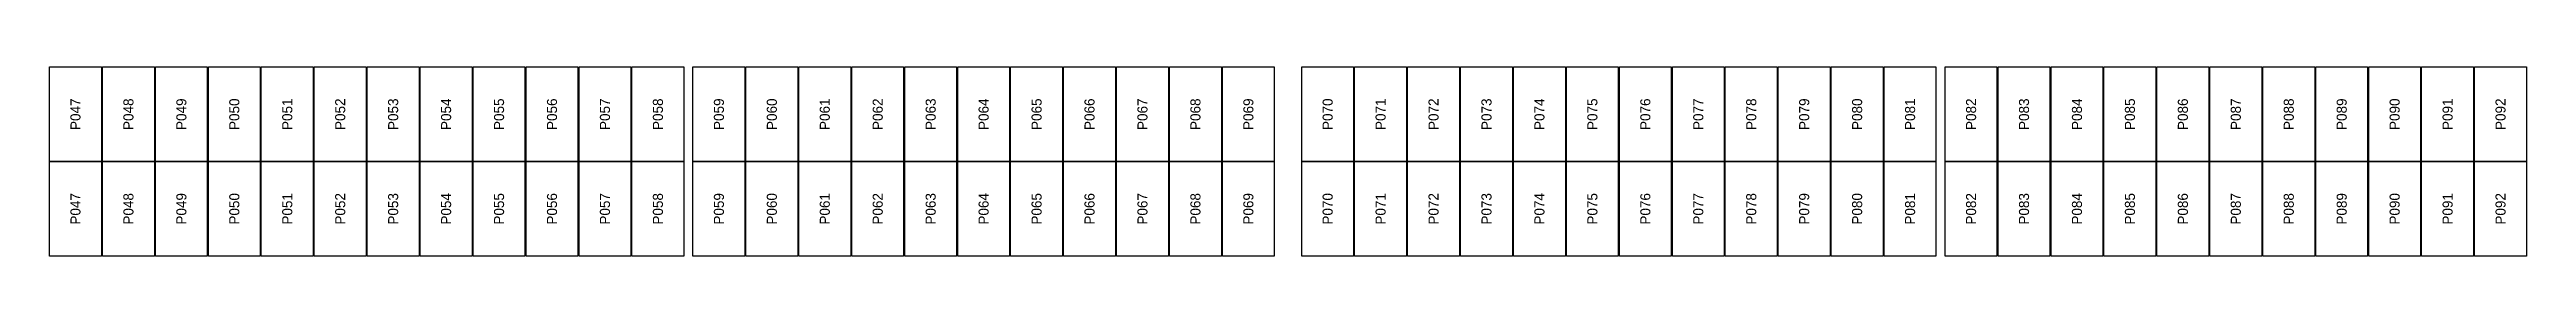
# Model space of a CAD drawing. Extents: x 296295 to 296770, y 651564 to 652121.
# Drawn here: x 296551 to 296605.2, y 651775.4 to 651779.5 of the extents above; entities that cross this region are included whole.
import ezdxf
from ezdxf.enums import TextEntityAlignment as Align

# ---------------------------------------------------------------- set-up
doc = ezdxf.new("R2010")
doc.units = 0

msp = doc.modelspace()

# ---------------------------------------------------------------- texts
at = {"layer": 'PANEL_POSITION'}
for s, p in [('P047', (296551.581, 651778.487)), ('P048', (296552.739, 651778.487)), ('P049', (296553.897, 651778.487)), ('P050', (296555.055, 651778.487)), ('P051', (296556.213, 651778.487)), ('P052', (296557.371, 651778.487)), ('P053', (296558.529, 651778.487)), ('P054', (296559.687, 651778.487)), ('P055', (296560.845, 651778.487)), ('P056', (296562.003, 651778.487)), ('P057', (296563.161, 651778.487)), ('P058', (296564.319, 651778.487)), ('P059', (296565.653, 651778.487)), ('P060', (296566.811, 651778.487)), ('P061', (296567.969, 651778.487)), ('P062', (296569.127, 651778.487)), ('P063', (296570.285, 651778.487)), ('P064', (296571.443, 651778.487)), ('P065', (296572.601, 651778.487)), ('P066', (296573.759, 651778.487)), ('P067', (296574.917, 651778.487)), ('P068', (296576.075, 651778.487)), ('P069', (296577.233, 651778.487)), ('P070', (296578.967, 651778.487)), ('P071', (296580.125, 651778.487)), ('P072', (296581.283, 651778.487)), ('P073', (296582.441, 651778.487)), ('P074', (296583.599, 651778.487)), ('P075', (296584.757, 651778.487)), ('P076', (296585.915, 651778.487)), ('P077', (296587.073, 651778.487)), ('P078', (296588.231, 651778.487)), ('P079', (296589.389, 651778.487)), ('P080', (296590.547, 651778.487)), ('P081', (296591.705, 651778.487)), ('P082', (296593.039, 651778.487)), ('P083', (296594.197, 651778.487)), ('P084', (296595.355, 651778.487)), ('P085', (296596.513, 651778.487)), ('P086', (296597.671, 651778.487)), ('P087', (296598.829, 651778.487)), ('P088', (296599.987, 651778.487)), ('P089', (296601.145, 651778.487)), ('P090', (296602.303, 651778.487)), ('P091', (296603.461, 651778.487)), ('P092', (296604.619, 651778.487)), ('P047', (296551.581, 651776.424)), ('P048', (296552.739, 651776.424)), ('P049', (296553.897, 651776.424)), ('P050', (296555.055, 651776.424)), ('P051', (296556.213, 651776.424)), ('P052', (296557.371, 651776.424)), ('P053', (296558.529, 651776.424)), ('P054', (296559.687, 651776.424)), ('P055', (296560.845, 651776.424)), ('P056', (296562.003, 651776.424)), ('P057', (296563.161, 651776.424)), ('P058', (296564.319, 651776.424)), ('P059', (296565.653, 651776.424)), ('P060', (296566.811, 651776.424)), ('P061', (296567.969, 651776.424)), ('P062', (296569.127, 651776.424)), ('P063', (296570.285, 651776.424)), ('P064', (296571.443, 651776.424)), ('P065', (296572.601, 651776.424)), ('P066', (296573.759, 651776.424)), ('P067', (296574.917, 651776.424)), ('P068', (296576.075, 651776.424)), ('P069', (296577.233, 651776.424)), ('P070', (296578.967, 651776.424)), ('P071', (296580.125, 651776.424)), ('P072', (296581.283, 651776.424)), ('P073', (296582.441, 651776.424)), ('P074', (296583.599, 651776.424)), ('P075', (296584.757, 651776.424)), ('P076', (296585.915, 651776.424)), ('P077', (296587.073, 651776.424)), ('P078', (296588.231, 651776.424)), ('P079', (296589.389, 651776.424)), ('P080', (296590.547, 651776.424)), ('P081', (296591.705, 651776.424)), ('P082', (296593.039, 651776.424)), ('P083', (296594.197, 651776.424)), ('P084', (296595.355, 651776.424)), ('P085', (296596.513, 651776.424)), ('P086', (296597.671, 651776.424)), ('P087', (296598.829, 651776.424)), ('P088', (296599.987, 651776.424)), ('P089', (296601.145, 651776.424)), ('P090', (296602.303, 651776.424)), ('P091', (296603.461, 651776.424)), ('P092', (296604.619, 651776.424))]:
    msp.add_text(s, height=0.22, rotation=90, dxfattribs=at).set_placement(p, align=Align.MIDDLE_CENTER)

# ---------------------------------------------------------------- linework, layer by layer
at = {"layer": 'PANELS_MASTER'}
for points in [[(296551.014, 651779.519), (296552.148, 651779.519), (296552.148, 651777.456), (296551.014, 651777.456)], [(296552.172, 651779.519), (296553.306, 651779.519), (296553.306, 651777.456), (296552.172, 651777.456)], [(296553.33, 651779.519), (296554.464, 651779.519), (296554.464, 651777.456), (296553.33, 651777.456)], [(296554.488, 651779.519), (296555.622, 651779.519), (296555.622, 651777.456), (296554.488, 651777.456)], [(296555.646, 651779.519), (296556.78, 651779.519), (296556.78, 651777.456), (296555.646, 651777.456)], [(296556.804, 651779.519), (296557.938, 651779.519), (296557.938, 651777.456), (296556.804, 651777.456)], [(296557.962, 651779.519), (296559.096, 651779.519), (296559.096, 651777.456), (296557.962, 651777.456)], [(296559.12, 651779.519), (296560.254, 651779.519), (296560.254, 651777.456), (296559.12, 651777.456)], [(296560.278, 651779.519), (296561.412, 651779.519), (296561.412, 651777.456), (296560.278, 651777.456)], [(296561.436, 651779.519), (296562.57, 651779.519), (296562.57, 651777.456), (296561.436, 651777.456)], [(296562.594, 651779.519), (296563.728, 651779.519), (296563.728, 651777.456), (296562.594, 651777.456)], [(296563.752, 651779.519), (296564.886, 651779.519), (296564.886, 651777.456), (296563.752, 651777.456)], [(296565.086, 651779.519), (296566.22, 651779.519), (296566.22, 651777.456), (296565.086, 651777.456)], [(296566.244, 651779.519), (296567.378, 651779.519), (296567.378, 651777.456), (296566.244, 651777.456)], [(296567.402, 651779.519), (296568.536, 651779.519), (296568.536, 651777.456), (296567.402, 651777.456)], [(296568.56, 651779.519), (296569.694, 651779.519), (296569.694, 651777.456), (296568.56, 651777.456)], [(296569.718, 651779.519), (296570.852, 651779.519), (296570.852, 651777.456), (296569.718, 651777.456)], [(296570.876, 651779.519), (296572.01, 651779.519), (296572.01, 651777.456), (296570.876, 651777.456)], [(296572.034, 651779.519), (296573.168, 651779.519), (296573.168, 651777.456), (296572.034, 651777.456)], [(296573.192, 651779.519), (296574.326, 651779.519), (296574.326, 651777.456), (296573.192, 651777.456)], [(296574.35, 651779.519), (296575.484, 651779.519), (296575.484, 651777.456), (296574.35, 651777.456)], [(296575.508, 651779.519), (296576.642, 651779.519), (296576.642, 651777.456), (296575.508, 651777.456)], [(296576.666, 651779.519), (296577.8, 651779.519), (296577.8, 651777.456), (296576.666, 651777.456)], [(296578.4, 651779.519), (296579.534, 651779.519), (296579.534, 651777.456), (296578.4, 651777.456)], [(296579.558, 651779.519), (296580.692, 651779.519), (296580.692, 651777.456), (296579.558, 651777.456)], [(296580.716, 651779.519), (296581.85, 651779.519), (296581.85, 651777.456), (296580.716, 651777.456)], [(296581.874, 651779.519), (296583.008, 651779.519), (296583.008, 651777.456), (296581.874, 651777.456)], [(296583.032, 651779.519), (296584.166, 651779.519), (296584.166, 651777.456), (296583.032, 651777.456)], [(296584.19, 651779.519), (296585.324, 651779.519), (296585.324, 651777.456), (296584.19, 651777.456)], [(296585.348, 651779.519), (296586.482, 651779.519), (296586.482, 651777.456), (296585.348, 651777.456)], [(296586.506, 651779.519), (296587.64, 651779.519), (296587.64, 651777.456), (296586.506, 651777.456)], [(296587.664, 651779.519), (296588.798, 651779.519), (296588.798, 651777.456), (296587.664, 651777.456)], [(296588.822, 651779.519), (296589.956, 651779.519), (296589.956, 651777.456), (296588.822, 651777.456)], [(296589.98, 651779.519), (296591.114, 651779.519), (296591.114, 651777.456), (296589.98, 651777.456)], [(296591.138, 651779.519), (296592.272, 651779.519), (296592.272, 651777.456), (296591.138, 651777.456)], [(296592.472, 651779.519), (296593.606, 651779.519), (296593.606, 651777.456), (296592.472, 651777.456)], [(296593.63, 651779.519), (296594.764, 651779.519), (296594.764, 651777.456), (296593.63, 651777.456)], [(296594.788, 651779.519), (296595.922, 651779.519), (296595.922, 651777.456), (296594.788, 651777.456)], [(296595.946, 651779.519), (296597.08, 651779.519), (296597.08, 651777.456), (296595.946, 651777.456)], [(296597.104, 651779.519), (296598.238, 651779.519), (296598.238, 651777.456), (296597.104, 651777.456)], [(296598.262, 651779.519), (296599.396, 651779.519), (296599.396, 651777.456), (296598.262, 651777.456)], [(296599.42, 651779.519), (296600.554, 651779.519), (296600.554, 651777.456), (296599.42, 651777.456)], [(296600.578, 651779.519), (296601.712, 651779.519), (296601.712, 651777.456), (296600.578, 651777.456)], [(296601.736, 651779.519), (296602.87, 651779.519), (296602.87, 651777.456), (296601.736, 651777.456)], [(296602.894, 651779.519), (296604.028, 651779.519), (296604.028, 651777.456), (296602.894, 651777.456)], [(296604.052, 651779.519), (296605.186, 651779.519), (296605.186, 651777.456), (296604.052, 651777.456)], [(296551.014, 651777.456), (296552.148, 651777.456), (296552.148, 651775.393), (296551.014, 651775.393)], [(296552.172, 651777.456), (296553.306, 651777.456), (296553.306, 651775.393), (296552.172, 651775.393)], [(296553.33, 651777.456), (296554.464, 651777.456), (296554.464, 651775.393), (296553.33, 651775.393)], [(296554.488, 651777.456), (296555.622, 651777.456), (296555.622, 651775.393), (296554.488, 651775.393)], [(296555.646, 651777.456), (296556.78, 651777.456), (296556.78, 651775.393), (296555.646, 651775.393)], [(296556.804, 651777.456), (296557.938, 651777.456), (296557.938, 651775.393), (296556.804, 651775.393)], [(296557.962, 651777.456), (296559.096, 651777.456), (296559.096, 651775.393), (296557.962, 651775.393)], [(296559.12, 651777.456), (296560.254, 651777.456), (296560.254, 651775.393), (296559.12, 651775.393)], [(296560.278, 651777.456), (296561.412, 651777.456), (296561.412, 651775.393), (296560.278, 651775.393)], [(296561.436, 651777.456), (296562.57, 651777.456), (296562.57, 651775.393), (296561.436, 651775.393)], [(296562.594, 651777.456), (296563.728, 651777.456), (296563.728, 651775.393), (296562.594, 651775.393)], [(296563.752, 651777.456), (296564.886, 651777.456), (296564.886, 651775.393), (296563.752, 651775.393)], [(296565.086, 651777.456), (296566.22, 651777.456), (296566.22, 651775.393), (296565.086, 651775.393)], [(296566.244, 651777.456), (296567.378, 651777.456), (296567.378, 651775.393), (296566.244, 651775.393)], [(296567.402, 651777.456), (296568.536, 651777.456), (296568.536, 651775.393), (296567.402, 651775.393)], [(296568.56, 651777.456), (296569.694, 651777.456), (296569.694, 651775.393), (296568.56, 651775.393)], [(296569.718, 651777.456), (296570.852, 651777.456), (296570.852, 651775.393), (296569.718, 651775.393)], [(296570.876, 651777.456), (296572.01, 651777.456), (296572.01, 651775.393), (296570.876, 651775.393)], [(296572.034, 651777.456), (296573.168, 651777.456), (296573.168, 651775.393), (296572.034, 651775.393)], [(296573.192, 651777.456), (296574.326, 651777.456), (296574.326, 651775.393), (296573.192, 651775.393)], [(296574.35, 651777.456), (296575.484, 651777.456), (296575.484, 651775.393), (296574.35, 651775.393)], [(296575.508, 651777.456), (296576.642, 651777.456), (296576.642, 651775.393), (296575.508, 651775.393)], [(296576.666, 651777.456), (296577.8, 651777.456), (296577.8, 651775.393), (296576.666, 651775.393)], [(296578.4, 651777.456), (296579.534, 651777.456), (296579.534, 651775.393), (296578.4, 651775.393)], [(296579.558, 651777.456), (296580.692, 651777.456), (296580.692, 651775.393), (296579.558, 651775.393)], [(296580.716, 651777.456), (296581.85, 651777.456), (296581.85, 651775.393), (296580.716, 651775.393)], [(296581.874, 651777.456), (296583.008, 651777.456), (296583.008, 651775.393), (296581.874, 651775.393)], [(296583.032, 651777.456), (296584.166, 651777.456), (296584.166, 651775.393), (296583.032, 651775.393)], [(296584.19, 651777.456), (296585.324, 651777.456), (296585.324, 651775.393), (296584.19, 651775.393)], [(296585.348, 651777.456), (296586.482, 651777.456), (296586.482, 651775.393), (296585.348, 651775.393)], [(296586.506, 651777.456), (296587.64, 651777.456), (296587.64, 651775.393), (296586.506, 651775.393)], [(296587.664, 651777.456), (296588.798, 651777.456), (296588.798, 651775.393), (296587.664, 651775.393)], [(296588.822, 651777.456), (296589.956, 651777.456), (296589.956, 651775.393), (296588.822, 651775.393)], [(296589.98, 651777.456), (296591.114, 651777.456), (296591.114, 651775.393), (296589.98, 651775.393)], [(296591.138, 651777.456), (296592.272, 651777.456), (296592.272, 651775.393), (296591.138, 651775.393)], [(296592.472, 651777.456), (296593.606, 651777.456), (296593.606, 651775.393), (296592.472, 651775.393)], [(296593.63, 651777.456), (296594.764, 651777.456), (296594.764, 651775.393), (296593.63, 651775.393)], [(296594.788, 651777.456), (296595.922, 651777.456), (296595.922, 651775.393), (296594.788, 651775.393)], [(296595.946, 651777.456), (296597.08, 651777.456), (296597.08, 651775.393), (296595.946, 651775.393)], [(296597.104, 651777.456), (296598.238, 651777.456), (296598.238, 651775.393), (296597.104, 651775.393)], [(296598.262, 651777.456), (296599.396, 651777.456), (296599.396, 651775.393), (296598.262, 651775.393)], [(296599.42, 651777.456), (296600.554, 651777.456), (296600.554, 651775.393), (296599.42, 651775.393)], [(296600.578, 651777.456), (296601.712, 651777.456), (296601.712, 651775.393), (296600.578, 651775.393)], [(296601.736, 651777.456), (296602.87, 651777.456), (296602.87, 651775.393), (296601.736, 651775.393)], [(296602.894, 651777.456), (296604.028, 651777.456), (296604.028, 651775.393), (296602.894, 651775.393)], [(296604.052, 651777.456), (296605.186, 651777.456), (296605.186, 651775.393), (296604.052, 651775.393)]]:
    msp.add_lwpolyline(points, close=True, dxfattribs=at)

msp.set_redraw_order([(e.dxf.handle, doc.entitydb.next_handle()) for e in msp.query("TEXT MTEXT ATTDEF DIMENSION ARC_DIMENSION")])  # texts and dimensions are drawn at this point

doc.saveas('drawing.dxf')
